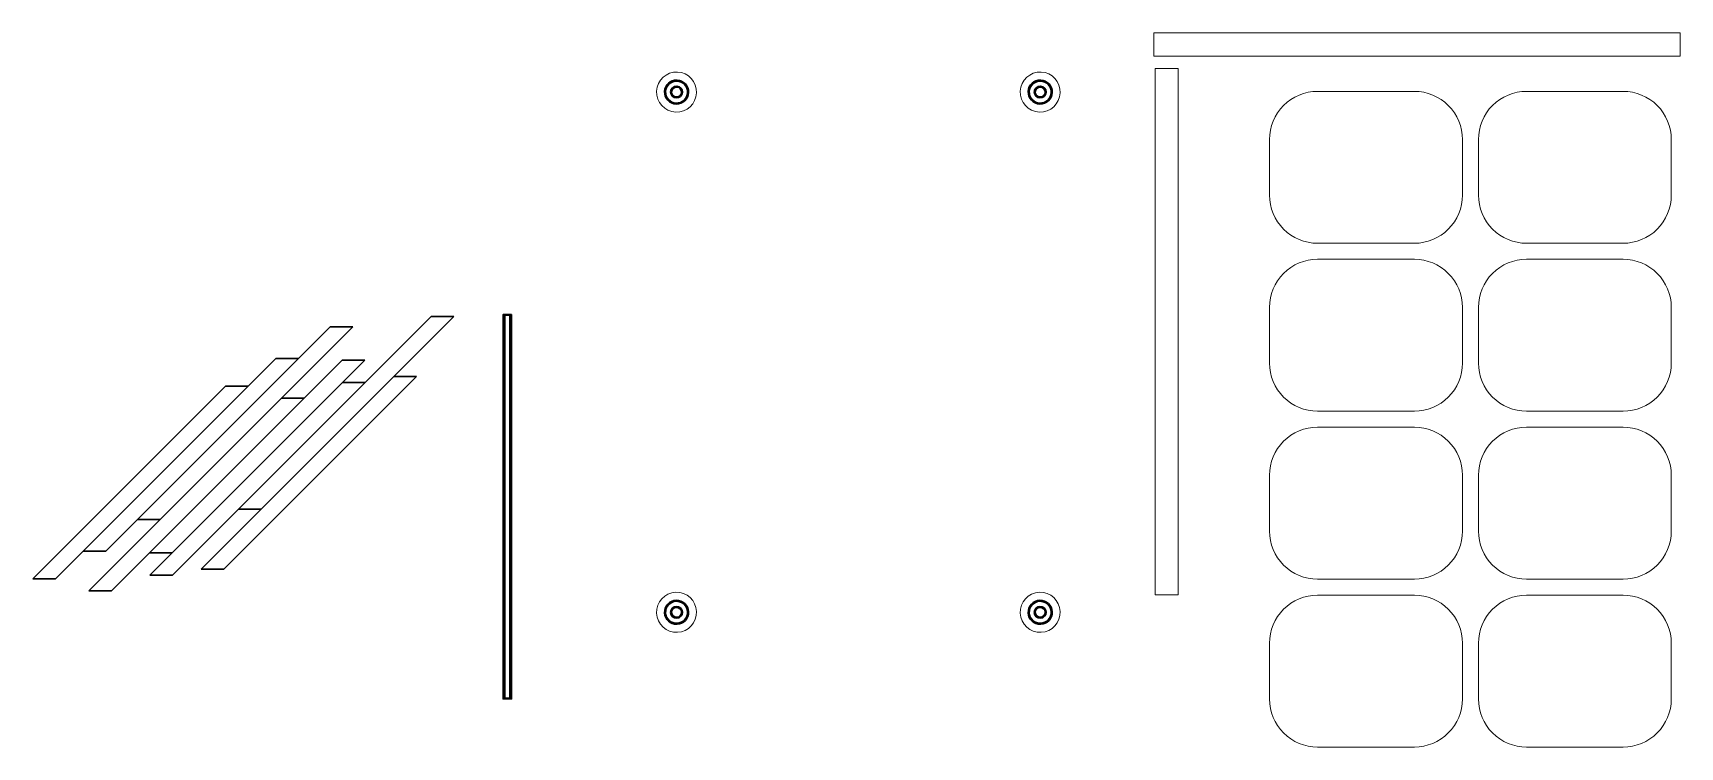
# Model space of a CAD drawing. Header units: millimetres. Extents: x 35877 to 3066687, y -650199 to -40525.
# Drawn here: x 145204.3 to 145409.9, y -179865.4 to -179776.3 of the extents above; entities that cross this region are included whole.
import ezdxf

# ---------------------------------------------------------------- set-up
doc = ezdxf.new("R2010")
doc.units = ezdxf.units.MM
doc.header["$MEASUREMENT"] = 0
doc.linetypes.add('DASHEDX2', pattern=[1.5, 1, -0.5])
for name, color, linetype, lineweight in [('Dimension', 10, 'DASHEDX2', 20), ('Electrical', 84, 'Continuous', 30), ('FALSE CEILING', 6, 'Continuous', 30), ('FURNITURE', 32, 'Continuous', 9)]:
    doc.layers.add(name, color=color, linetype=linetype, lineweight=lineweight)

# ---------------------------------------------------------------- blocks, each defined once
blk = doc.blocks.new('cob')
at = {"layer": 'Electrical', "color": 5, "lineweight": 5, "ltscale": 8, "extrusion": (0, 0, -1)}
blk.add_ellipse((3186.35, 2643.64), major_axis=(-1.69, -1.84), ratio=1, start_param=-0.785398, end_param=5.497787, dxfattribs=at)
at = {"layer": 'Electrical', "color": 5, "ltscale": 8, "extrusion": (0, 0, -1)}
for major_axis, start_param, end_param in [((-1.02, -1.1), -0.785398, 5.497787), ((1.01, -0.93), 0.785398, 7.068583), ((0.544, -0.501), 0.785398, 7.068583), ((0.453, -0.417), 0.785398, 7.068583)]:
    blk.add_ellipse((3186.35, 2643.64), major_axis=major_axis, ratio=1, start_param=start_param, end_param=end_param, dxfattribs=at)

msp = doc.modelspace()

# ---------------------------------------------------------------- linework, layer by layer
at = {"layer": 'Electrical', "color": 152, "lineweight": 30, "true_color": 0x2776bb, "transparency": 33554687, "elevation": -0.005}
for points in [[(145264.019, -179811.442), (145264.019, -179859.42), (145262.959, -179859.42), (145262.959, -179811.442)], [(145263.148, -179859.319), (145263.833, -179859.319), (145263.833, -179811.525), (145263.148, -179811.525)], [(145263.166, -179859.301), (145263.815, -179859.301), (145263.815, -179811.543), (145263.166, -179811.543)]]:
    msp.add_lwpolyline(points, close=True, dxfattribs=at)
at = {"layer": 'FALSE CEILING', "lineweight": 5, "transparency": 33554687, "elevation": -0.005}
for points in [[(145376.689, -179802.551), (145364.621, -179802.551, -0.4142136), (145358.621, -179796.551), (145358.621, -179789.594, -0.4142136), (145364.621, -179783.594), (145376.689, -179783.594, -0.4142136), (145382.689, -179789.594), (145382.689, -179796.551, -0.4142136)], [(145376.689, -179823.507), (145364.621, -179823.507, -0.4142136), (145358.621, -179817.507), (145358.621, -179810.551, -0.4142136), (145364.621, -179804.551), (145376.689, -179804.551, -0.4142136), (145382.689, -179810.551), (145382.689, -179817.507, -0.4142136)], [(145376.689, -179844.464), (145364.621, -179844.464, -0.4142136), (145358.621, -179838.464), (145358.621, -179831.507, -0.4142136), (145364.621, -179825.507), (145376.689, -179825.507, -0.4142136), (145382.689, -179831.507), (145382.689, -179838.464, -0.4142136)], [(145376.689, -179865.42), (145364.621, -179865.42, -0.4142136), (145358.621, -179859.42), (145358.621, -179852.464, -0.4142136), (145364.621, -179846.464), (145376.689, -179846.464, -0.4142136), (145382.689, -179852.464), (145382.689, -179859.42, -0.4142136)]]:
    msp.add_lwpolyline(points, format="xyb", close=True, dxfattribs=at)
at = {"layer": 'FALSE CEILING', "lineweight": 5, "transparency": 33554687}
for points in [[(145402.756, -179802.551), (145390.689, -179802.551, -0.4142136), (145384.689, -179796.551), (145384.689, -179789.594, -0.4142136), (145390.689, -179783.594), (145402.756, -179783.594, -0.4142136), (145408.756, -179789.594), (145408.756, -179796.551, -0.4142136)], [(145402.756, -179823.507), (145390.689, -179823.507, -0.4142136), (145384.689, -179817.507), (145384.689, -179810.551, -0.4142136), (145390.689, -179804.551), (145402.756, -179804.551, -0.4142136), (145408.756, -179810.551), (145408.756, -179817.507, -0.4142136)], [(145402.756, -179844.464), (145390.689, -179844.464, -0.4142136), (145384.689, -179838.464), (145384.689, -179831.507, -0.4142136), (145390.689, -179825.507), (145402.756, -179825.507, -0.4142136), (145408.756, -179831.507), (145408.756, -179838.464, -0.4142136)], [(145402.756, -179865.42), (145390.689, -179865.42, -0.4142136), (145384.689, -179859.42), (145384.689, -179852.464, -0.4142136), (145390.689, -179846.464), (145402.756, -179846.464, -0.4142136), (145408.756, -179852.464), (145408.756, -179859.42, -0.4142136)]]:
    msp.add_lwpolyline(points, format="xyb", close=True, dxfattribs=at)
at = {"layer": 'FURNITURE', "lineweight": 30, "transparency": 33554687}
for p, q in [((145217.348, -179837.019, -0.005), (145241.389, -179812.977, -0.005)), ((145220.176, -179837.019, -0.005), (145244.218, -179812.977, -0.005)), ((145229.963, -179835.718, -0.005), (145254.004, -179811.676, -0.005)), ((145232.791, -179835.718, -0.005), (145256.833, -179811.676, -0.005)), ((145241.389, -179812.977, -0.005), (145244.218, -179812.977, -0.005)), ((145254.004, -179811.676, -0.005), (145256.833, -179811.676, -0.005)), ((145210.577, -179840.961, -0.005), (145234.619, -179816.919, -0.005)), ((145213.405, -179840.961, -0.005), (145237.447, -179816.919, -0.005)), ((145218.835, -179841.188, -0.005), (145242.877, -179817.147, -0.005)), ((145221.663, -179841.188, -0.005), (145245.705, -179817.147, -0.005)), ((145234.619, -179816.919, -0.005), (145237.447, -179816.919, -0.005)), ((145242.877, -179817.147, -0.005), (145245.705, -179817.147, -0.005)), ((145225.306, -179843.203, -0.005), (145249.347, -179819.161, -0.005)), ((145228.134, -179843.203, -0.005), (145252.176, -179819.161, -0.005)), ((145249.347, -179819.161, -0.005), (145252.176, -179819.161, -0.005)), ((145204.293, -179844.416, -0.005), (145228.335, -179820.375, -0.005)), ((145207.122, -179844.416, -0.005), (145231.163, -179820.375, -0.005)), ((145218.886, -179843.966, -0.005), (145242.928, -179819.924, -0.005)), ((145221.714, -179843.966, -0.005), (145245.756, -179819.924, -0.005)), ((145228.335, -179820.375, -0.005), (145231.163, -179820.375, -0.005)), ((145242.928, -179819.924, -0.005), (145245.756, -179819.924, -0.005)), ((145211.266, -179845.929, -0.005), (145235.308, -179821.887, -0.005)), ((145214.095, -179845.929, -0.005), (145238.136, -179821.887, -0.005)), ((145235.308, -179821.887, -0.005), (145238.136, -179821.887, -0.005)), ((145232.791, -179835.718, -0.005), (145229.963, -179835.718, -0.005)), ((145220.176, -179837.019, -0.005), (145217.348, -179837.019, -0.005)), ((145213.405, -179840.961, -0.005), (145210.577, -179840.961, -0.005)), ((145221.663, -179841.188, -0.005), (145218.835, -179841.188, -0.005)), ((145221.714, -179843.966, -0.005), (145218.886, -179843.966, -0.005)), ((145228.134, -179843.203, -0.005), (145225.306, -179843.203, -0.005)), ((145207.122, -179844.416, -0.005), (145204.293, -179844.416, -0.005)), ((145214.095, -179845.929, -0.005), (145211.266, -179845.929, -0.005))]:
    msp.add_line(p, q, dxfattribs=at)
at = {"layer": 'FURNITURE', "color": 240, "lineweight": 0, "true_color": 0xed1f24, "transparency": 33554687, "elevation": -0.005}
for points in [[(145344.169, -179779.189), (145409.851, -179779.189), (145409.851, -179776.305), (145344.169, -179776.305)], [(145344.34, -179780.724), (145344.34, -179846.406), (145347.224, -179846.406), (145347.224, -179780.724)]]:
    msp.add_lwpolyline(points, close=True, dxfattribs=at)

# ---------------------------------------------------------------- block references
at = {"layer": 'Dimension', "linetype": 'ByBlock', "transparency": 33554687, "xscale": -1, "rotation": 180}
for p in [(142098.266, -177140.043, -0.008), (142143.65, -177140.043, -0.005)]:
    msp.add_blockref('cob', p, dxfattribs=at)
at = {"layer": 'Dimension', "linetype": 'ByBlock', "transparency": 33554687}
for p in [(142098.266, -182492.245, -0.008), (142143.65, -182492.245, -0.005)]:
    msp.add_blockref('cob', p, dxfattribs=at)

doc.saveas('drawing.dxf')
